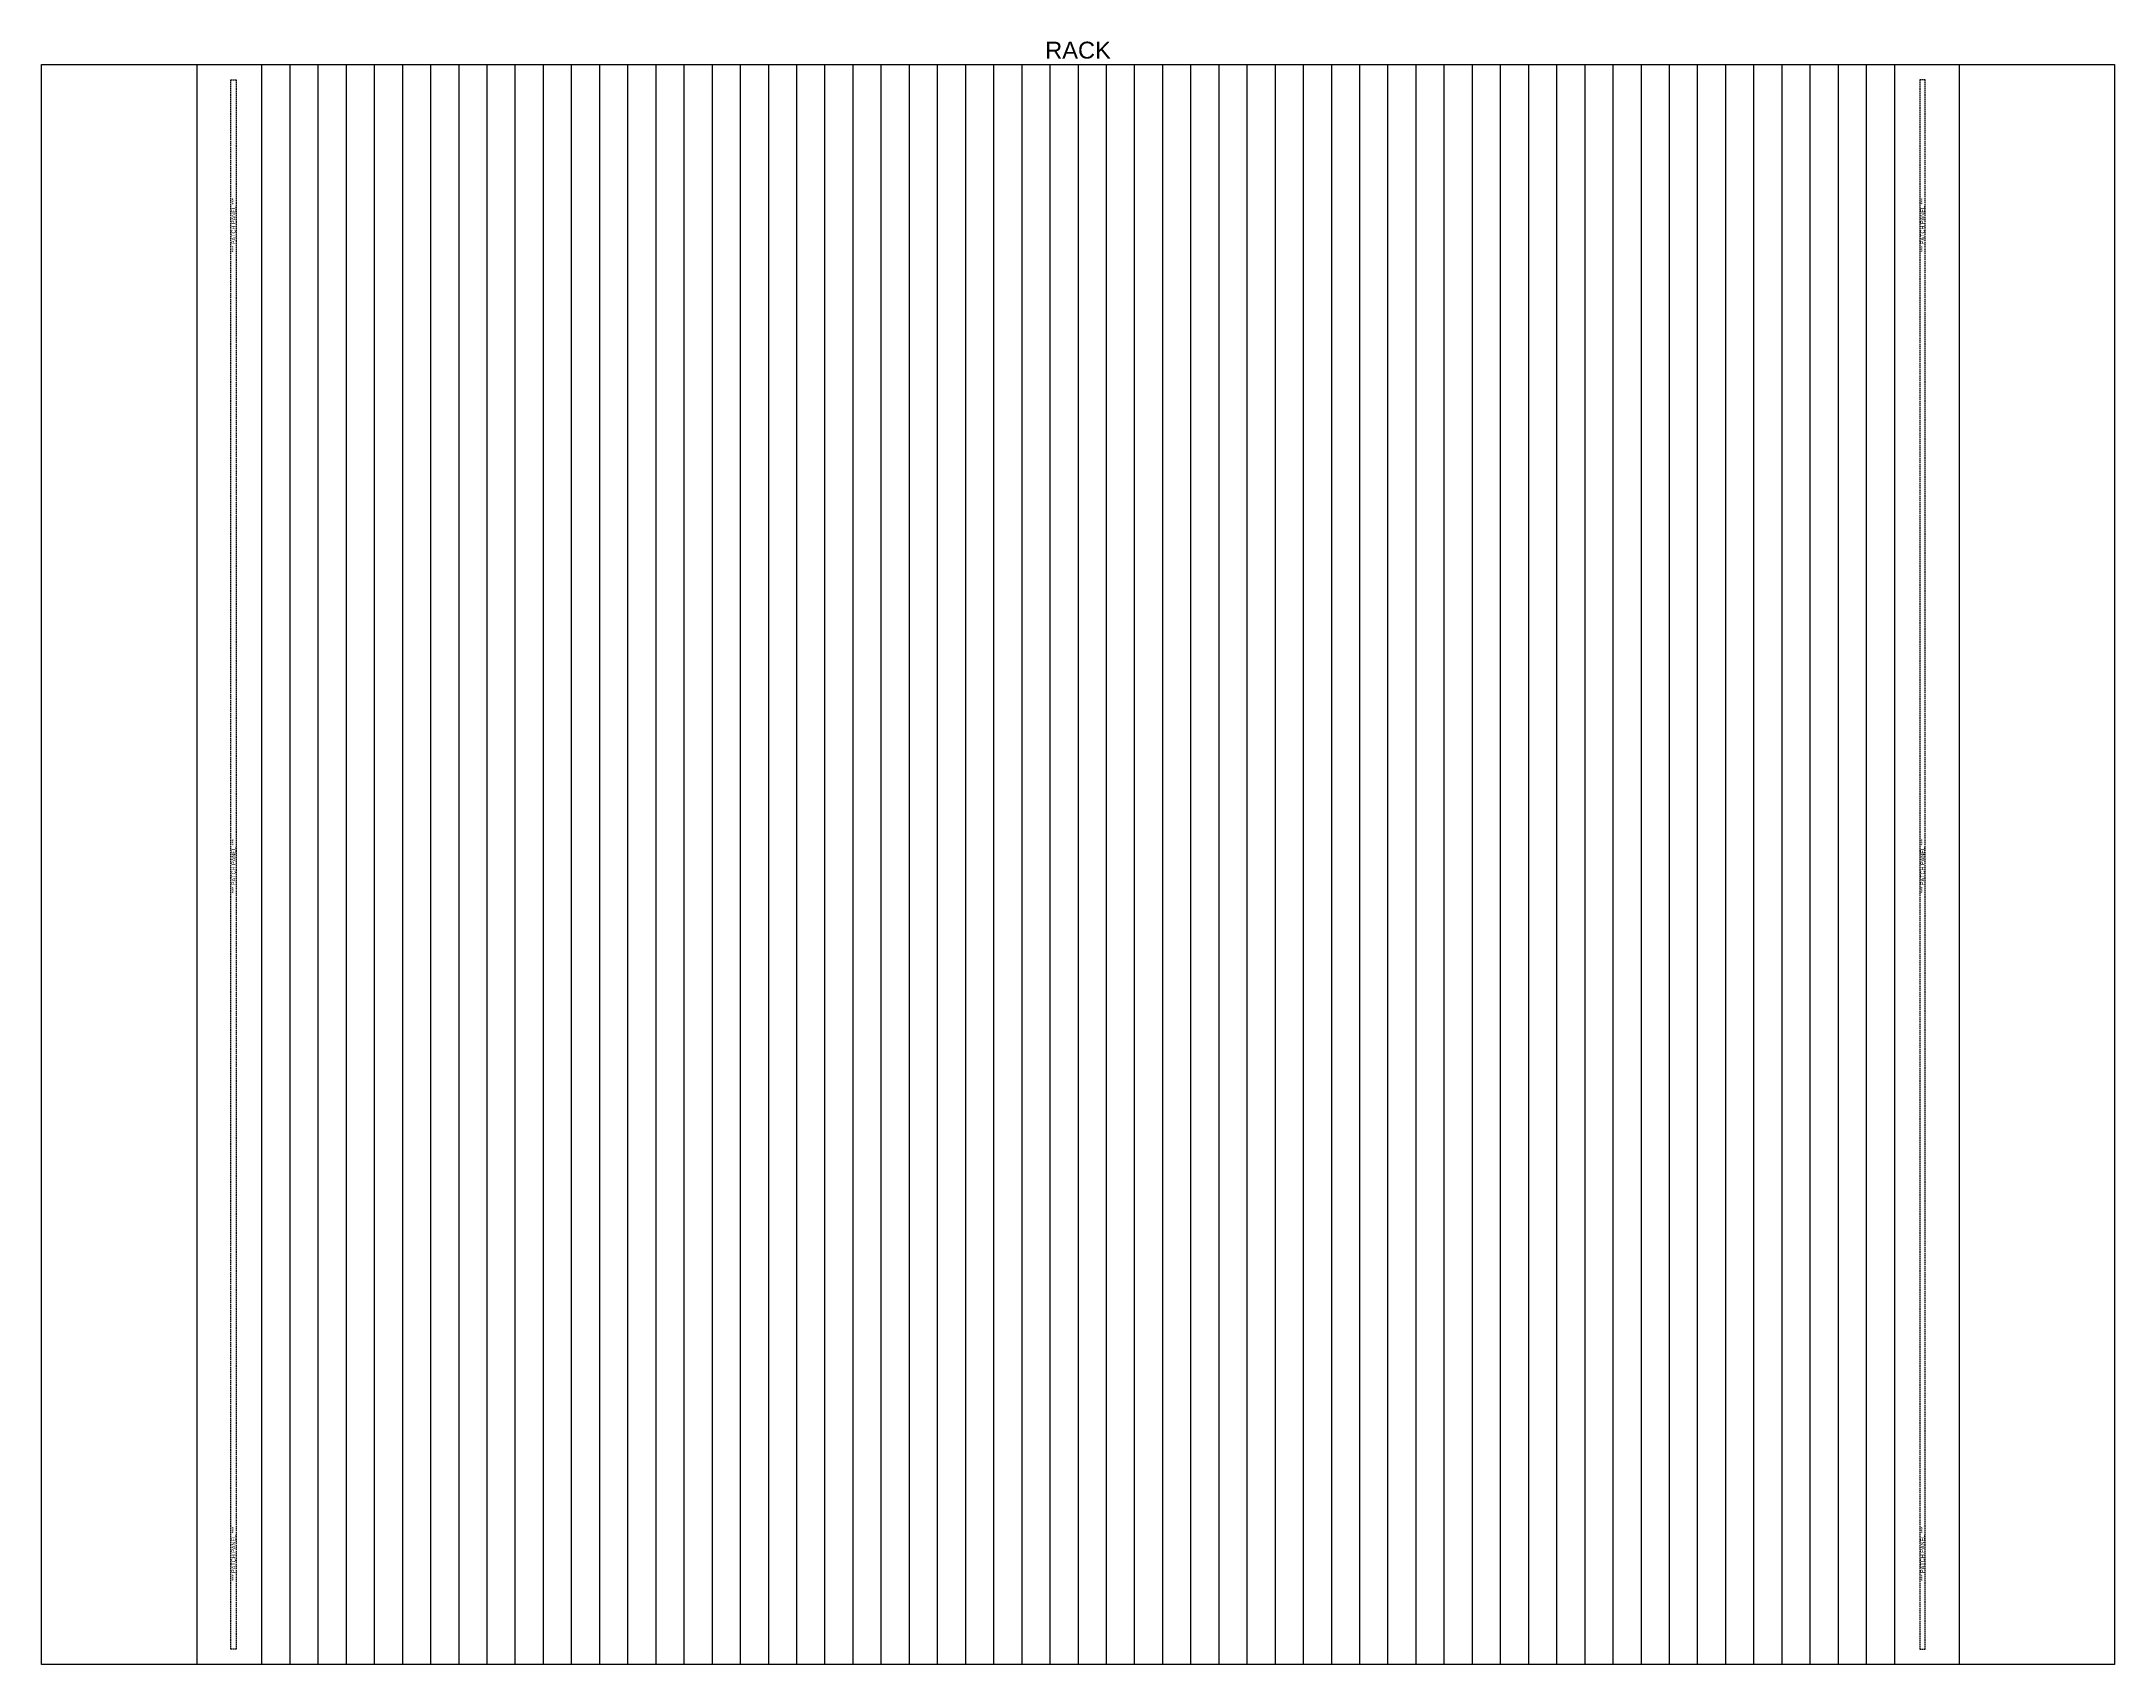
# Model space of a CAD drawing. Header units: millimetres. Extents: x -71336 to -33468, y -26189 to 22712.
# Drawn here: x -68807 to -66965, y -14110 to -12668 of the extents above; entities that cross this region are included whole.
import ezdxf

# ---------------------------------------------------------------- set-up
doc = ezdxf.new("R2010")
doc.units = ezdxf.units.MM
doc.linetypes.add('DASHED2', pattern=[0.375, 0.25, -0.125])
doc.layers.add('SC - Text', color=7, linetype='Continuous')
doc.layers.add('SC - Xlines', color=252, linetype='Continuous', plot=False)
doc.styles.add('ARIAL', font='arial.ttf')

msp = doc.modelspace()

# ---------------------------------------------------------------- linework, layer by layer
at = {"linetype": 'DASHED2', "ltscale": 5}
for points in [[(-68638.522, -14096.587), (-68638.522, -12702.544), (-68633.522, -12702.544), (-68633.522, -14096.587), (-68638.522, -14096.587)], [(-67133.522, -14096.587), (-67133.522, -12702.544), (-67138.522, -12702.544), (-67138.522, -14096.587), (-67133.522, -14096.587)]]:
    msp.add_lwpolyline(points, dxfattribs=at)
at = {"layer": 'SC - Xlines', "ltscale": 5, "transparency": 33554687}
msp.add_lwpolyline([(-68806.563, -12688.854), (-66965.481, -12688.854), (-66965.481, -14110.277), (-68806.563, -14110.277)], close=True, dxfattribs=at)
at = {"layer": 'SC - Xlines', "ltscale": 5}
for points in [[(-68668.522, -12688.854), (-68668.522, -14110.277)], [(-68586.022, -12688.854), (-68586.022, -14110.277)], [(-68536.022, -12688.854), (-68536.022, -14110.277)], [(-68486.022, -12688.854), (-68486.022, -14110.277)], [(-68436.022, -12688.854), (-68436.022, -14110.277)], [(-68386.022, -12688.854), (-68386.022, -14110.277)], [(-68336.022, -12688.854), (-68336.022, -14110.277)], [(-68286.022, -12688.854), (-68286.022, -14110.277)], [(-68236.022, -12688.854), (-68236.022, -14110.277)], [(-68186.022, -12688.854), (-68186.022, -14110.277)], [(-68136.022, -12688.854), (-68136.022, -14110.277)], [(-68086.022, -12688.854), (-68086.022, -14110.277)], [(-68036.022, -12688.854), (-68036.022, -14110.277)], [(-67986.022, -12688.854), (-67986.022, -14110.277)], [(-67936.022, -12688.854), (-67936.022, -14110.277)], [(-67886.022, -12688.854), (-67886.022, -14110.277)], [(-67836.022, -12688.854), (-67836.022, -14110.277)], [(-67786.022, -12688.854), (-67786.022, -14110.277)], [(-67736.022, -12688.854), (-67736.022, -14110.277)], [(-67686.022, -12688.854), (-67686.022, -14110.277)], [(-67636.022, -12688.854), (-67636.022, -14110.277)], [(-67586.022, -12688.854), (-67586.022, -14110.277)], [(-67536.022, -12688.854), (-67536.022, -14110.277)], [(-67486.022, -12688.854), (-67486.022, -14110.277)], [(-67436.022, -12688.854), (-67436.022, -14110.277)], [(-67386.022, -12688.854), (-67386.022, -14110.277)], [(-67336.022, -12688.854), (-67336.022, -14110.277)], [(-67286.022, -12688.854), (-67286.022, -14110.277)], [(-67236.022, -12688.854), (-67236.022, -14110.277)], [(-67186.022, -12688.854), (-67186.022, -14110.277)], [(-67103.522, -12688.854), (-67103.522, -14110.277)]]:
    msp.add_lwpolyline(points, dxfattribs=at)
at = {"layer": 'SC - Xlines', "color": 250, "ltscale": 5}
for points in [[(-68611.022, -12688.854), (-68611.022, -14110.277)], [(-68561.022, -12688.854), (-68561.022, -14110.277)], [(-68511.022, -12688.854), (-68511.022, -14110.277)], [(-68461.022, -12688.854), (-68461.022, -14110.277)], [(-68411.022, -12688.854), (-68411.022, -14110.277)], [(-68361.022, -12688.854), (-68361.022, -14110.277)], [(-68311.022, -12688.854), (-68311.022, -14110.277)], [(-68261.022, -12688.854), (-68261.022, -14110.277)], [(-68211.022, -12688.854), (-68211.022, -14110.277)], [(-68161.022, -12688.854), (-68161.022, -14110.277)], [(-68111.022, -12688.854), (-68111.022, -14110.277)], [(-68061.022, -12688.854), (-68061.022, -14110.277)], [(-68011.022, -12688.854), (-68011.022, -14110.277)], [(-67961.022, -12688.854), (-67961.022, -14110.277)], [(-67911.022, -12688.854), (-67911.022, -14110.277)], [(-67861.022, -12688.854), (-67861.022, -14110.277)], [(-67811.022, -12688.854), (-67811.022, -14110.277)], [(-67761.022, -12688.854), (-67761.022, -14110.277)], [(-67711.022, -12688.854), (-67711.022, -14110.277)], [(-67661.022, -12688.854), (-67661.022, -14110.277)], [(-67611.022, -12688.854), (-67611.022, -14110.277)], [(-67561.022, -12688.854), (-67561.022, -14110.277)], [(-67511.022, -12688.854), (-67511.022, -14110.277)], [(-67461.022, -12688.854), (-67461.022, -14110.277)], [(-67411.022, -12688.854), (-67411.022, -14110.277)], [(-67361.022, -12688.854), (-67361.022, -14110.277)], [(-67311.022, -12688.854), (-67311.022, -14110.277)], [(-67261.022, -12688.854), (-67261.022, -14110.277)], [(-67211.022, -12688.854), (-67211.022, -14110.277)], [(-67161.024, -12688.854), (-67161.024, -14110.277)]]:
    msp.add_lwpolyline(points, dxfattribs=at)

# ---------------------------------------------------------------- texts
at = {"layer": 'SC - Text', "insert": (-67886.022, -12683.854), "char_height": 15, "attachment_point": 8, "style": 'ARIAL'}
msp.add_mtext('\\A1;{\\fSansSerif|b0|i0|c2|p2;\\W1;RACK}', dxfattribs=at)
at = {"layer": 'SC - Text', "ltscale": 5, "char_height": 3.5, "width": 136.51602, "rotation": 90, "style": 'ARIAL'}
for insert, attachment_point in [((-68637.754, -12855.652), 1), ((-67134.29, -12855.652), 7), ((-68637.754, -13424.996), 1), ((-67134.29, -13424.996), 7), ((-68637.754, -14036.025), 1), ((-67134.29, -14036.025), 7)]:
    msp.add_mtext('*** PATCH PANEL ***', dxfattribs=dict(at, insert=insert, attachment_point=attachment_point))

doc.saveas('drawing.dxf')
